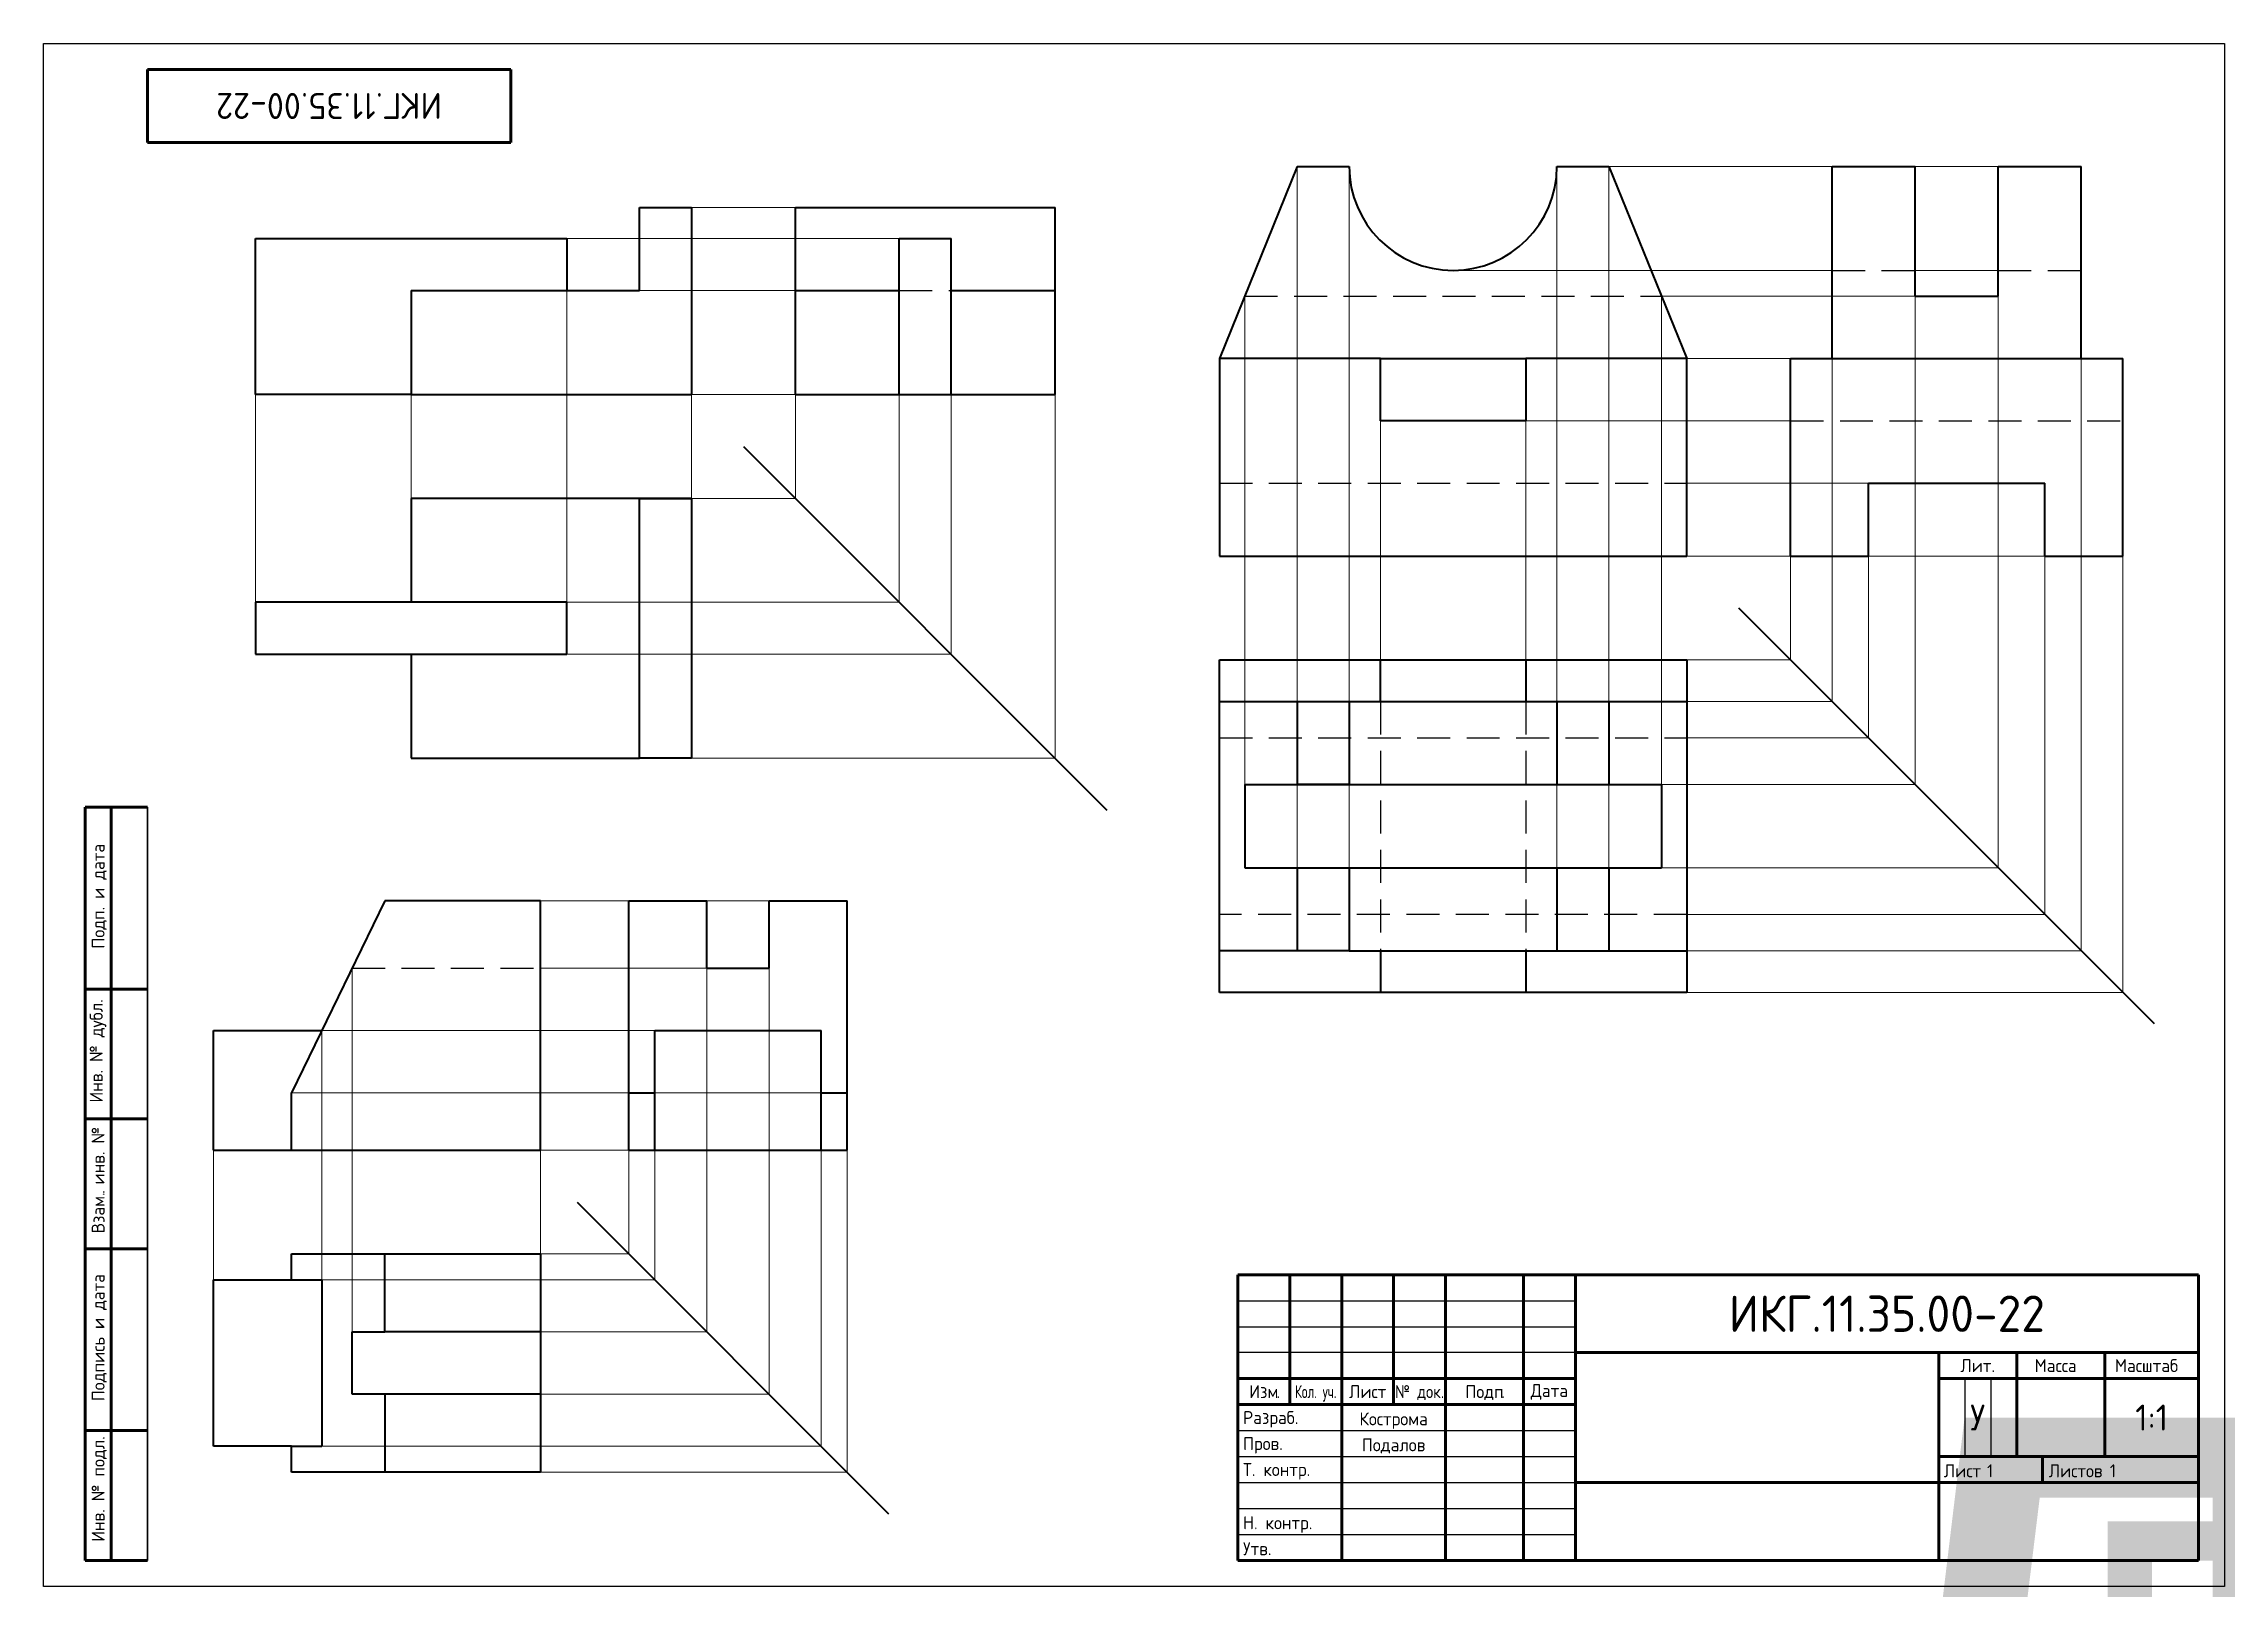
# Model space of a CAD drawing. Header units: millimetres. Extents: x 1303 to 2236, y 554 to 994.
# Drawn here: x 1302.5 to 1722.5, y 696.9 to 993.9 of the extents above; entities that cross this region are included whole.
import ezdxf
from ezdxf.enums import TextEntityAlignment as Align

# ---------------------------------------------------------------- set-up
doc = ezdxf.new("R2018")
doc.units = ezdxf.units.MM
doc.linetypes.add('невидимая', pattern=[9.525, 6.35, -3.175])
doc.layers.add('Невидимые', color=7, linetype='невидимая')
doc.layers.add('Основная', color=7, linetype='Continuous', lineweight=40)
doc.layers.add('Проекционные', color=102, linetype='Continuous', lineweight=5)
doc.styles.add('GOST-2.304_Type-B', font='GOST Common.ttf')
doc.styles.get("Standard").update_dxf_attribs({"font": 'arial.ttf'})

# ---------------------------------------------------------------- blocks, each defined once
blk = doc.blocks.new('ACAD_SPDS_TB_14')
at = {"linetype": 'Continuous', "lineweight": 60}
for p, q in [((-12, 145), (0, 145)), ((-12, 145), (-12, 0)), ((-7, 145), (-7, 0)), ((-12, 110), (0, 110)), ((-12, 85), (0, 85)), ((-12, 60), (0, 60)), ((-12, 25), (0, 25)), ((-12, 0), (0, 0))]:
    blk.add_line(p, q, dxfattribs=at)
at = {"linetype": 'Continuous', "lineweight": 30}
blk.add_line((0, 145), (0, 0), dxfattribs=at)
at = {"style": 'GOST-2.304_Type-B'}
for s, p in [('Подп. и дата', (-8.25, 117.77)), ('Инв. № дубл.', (-8.62, 88.14)), ('Взам. инв. №', (-8.25, 62.96)), ('. ', (-8.25, 70.58)), ('Подпись и дата', (-8.25, 30.64)), ('Инв. № подл.', (-8.25, 3.57))]:
    blk.add_text(s, height=2.5, rotation=90, dxfattribs=at).set_placement(p)
for tag, p in [('ПОДП_ДАТА_2', (-3.5, 127.5)), ('ИНВ_Н_ДУБЛ', (-3.65, 97.5)), ('ВЗАМ_ИНВ_Н', (-3.5, 71.94)), ('ПОДП_ДАТА_1', (-3.5, 42.5)), ('ИНВ_НОМ_ПОДЛ', (-3.5, 12.5))]:
    blk.add_attdef(tag, text='', height=2.5, rotation=90, dxfattribs=at).set_placement(p, align=Align.MIDDLE_CENTER)
at = {"style": 'GOST-2.304_Type-B', "flags": 1}
blk.add_attdef('ИДЕНТИФИКАТОР_НАДПИСИ', (-12.24, -11.43), '', height=2.5, dxfattribs=at)
blk = doc.blocks.new('ACAD_SPDS_TB_08')
at = {"linetype": 'Continuous', "lineweight": 60}
for p, q in [((0, 0), (0, -14)), ((70, 0), (0, 0)), ((70, 0), (70, -14)), ((70, -14), (0, -14))]:
    blk.add_line(p, q, dxfattribs=at)
at = {"style": 'GOST-2.304_Type-B', "flags": 8}
blk.add_attdef('ОБОЗНАЧЕНИЕ_ДОКУМЕНТА', text='', height=5, dxfattribs=at).set_placement((35, -7), align=Align.MIDDLE_CENTER)
at = {"style": 'GOST-2.304_Type-B', "flags": 1}
blk.add_attdef('ИДЕНТИФИКАТОР_НАДПИСИ', (-0.4, -20.95), '', height=2.5, dxfattribs=at)
blk = doc.blocks.new('ACAD_SPDS_TB_06')
at = {"linetype": 'Continuous', "lineweight": 60}
for p, q in [((-185, 55), (0, 55)), ((-185, 55), (-185, 0)), ((-175, 55), (-175, 30)), ((-165, 55), (-165, 0)), ((-155, 55), (-155, 30)), ((-145, 55), (-145, 0)), ((-130, 55), (-130, 0)), ((-120, 55), (-120, 0)), ((0, 55), (0, 0)), ((-120, 40), (0, 40)), ((-185, 35), (-120, 35)), ((-185, 30), (-120, 30)), ((-120, 15), (0, 15)), ((-185, 0), (0, 0))]:
    blk.add_line(p, q, dxfattribs=at)
at = {"linetype": 'Continuous', "lineweight": 25}
for p, q in [((-185, 50), (-120, 50)), ((-185, 45), (-120, 45)), ((-185, 25), (-120, 25)), ((-185, 20), (-120, 20)), ((-185, 15), (-120, 15)), ((-185, 10), (-120, 10)), ((-185, 5), (-120, 5))]:
    blk.add_line(p, q, dxfattribs=at)
at = {"lineweight": 25}
blk.add_line((-120, 40), (-185, 40), dxfattribs=at)
at = {"lineweight": 60}
for p, q in [((-50, 40), (-50, 0)), ((-35, 40), (-35, 20)), ((-18, 40), (-18, 20)), ((-50, 35), (0, 35)), ((-50, 20), (0, 20)), ((-30, 20), (-30, 15))]:
    blk.add_line(p, q, dxfattribs=at)
for p, q in [((-45, 35), (-45, 20)), ((-40, 35), (-40, 20)), ((-130, 20), (-120, 20))]:
    blk.add_line(p, q)
at = {"style": 'GOST-2.304_Type-B'}
for s, p in [('Изм', (-180, 31.25)), ('Лист', (-160, 31.25)), ('Подп', (-137.5, 31.25)), ('Дата', (-125, 31.44))]:
    blk.add_text(s, height=2.5, dxfattribs=at).set_placement(p, align=Align.CENTER)
at = {"style": 'GOST-2.304_Type-B', "width": 0.70447}
blk.add_text('Кол. уч.', height=2.5, dxfattribs=at).set_placement((-174, 31.25), (-166, 31.25), align=Align.FIT)
at = {"style": 'GOST-2.304_Type-B', "width": 0.9}
blk.add_text('№ док.', height=2.5, dxfattribs=at).set_placement((-150, 31.25), align=Align.CENTER)
at = {"style": 'GOST-2.304_Type-B'}
for s, p in [('.', (-177.56, 31.25)), ('.', (-134.25, 31.25)), ('Разраб.', (-184, 26.25)), ('Пров.', (-184, 21.25)), ('Т. контр.', (-184, 16.25)), ('Лист', (-49.02, 16)), ('Листов', (-28.83, 16)), ('Н. контр.', (-184, 6)), ('Утв.', (-184, 1))]:
    blk.add_text(s, height=2.5, dxfattribs=at).set_placement(p)
at = {"linetype": 'Continuous', "char_height": 2.5, "attachment_point": 5, "style": 'GOST-2.304_Type-B'}
for s, insert, width in [('Лит.', (-42.5, 37.5), 14), ('Масса', (-27.5, 37.5), 14), ('Масштаб', (-10, 37.5), 19)]:
    blk.add_mtext(s, dxfattribs=dict(at, insert=insert, width=width))
at = {"style": 'GOST-2.304_Type-B'}
for tag, p, flags in [('ИДЕНТИФИКАТОР_НАДПИСИ', (-185.34, 60.88), 1), ('ЛИСТ', (-40.73, 16), 8), ('ЛИСТОВ', (-17.07, 16), 8)]:
    blk.add_attdef(tag, p, '', height=2.5, dxfattribs=dict(at, flags=flags))
at = {"style": 'GOST-2.304_Type-B', "flags": 8}
for tag, p in [('ИЗМ_4', (-180, 51)), ('ИЗМ_4_КОЛ_УЧ', (-170, 51)), ('ИЗМ_4_ЛИСТ', (-160, 51)), ('ИЗМ_4_N_ДОК', (-150, 51)), ('ИЗМ_4_ДАТА', (-125, 51)), ('ИЗМ_3', (-180, 46)), ('ИЗМ_3_КОЛ_УЧ', (-170, 46)), ('ИЗМ_3_ЛИСТ', (-160, 46)), ('ИЗМ_3_N_ДОК', (-150, 46)), ('ИЗМ_3_ДАТА', (-125, 46)), ('ИЗМ_2', (-180, 41)), ('ИЗМ_2_КОЛ_УЧ', (-170, 41)), ('ИЗМ_2_ЛИСТ', (-160, 41)), ('ИЗМ_2_N_ДОК', (-150, 41)), ('ИЗМ_2_ДАТА', (-125, 41)), ('ИЗМ_1', (-180, 36)), ('ИЗМ_1_КОЛ_УЧ', (-170, 36)), ('ИЗМ_1_ЛИСТ', (-160, 36)), ('ИЗМ_1_N_ДОК', (-150, 36)), ('ИЗМ_1_ДАТА', (-125, 36)), ('РАЗРАБ_ФИО', (-155, 26)), ('РАЗРАБ_ДАТА', (-125, 26)), ('ПРОВ_ФИО', (-155, 21)), ('ПРОВ_ДАТА', (-125, 21)), ('ТКОНТР_ФИО', (-155, 16)), ('ТКОНТР_ДАТА', (-125, 16)), ('ДОЛЖНОСТЬ_1', (-175, 11)), ('ДОЛЖНОСТЬ_1_ФИО', (-155, 11)), ('ДОЛЖНОСТЬ_1_ДАТА', (-125, 11)), ('НКОНТР_ФИО', (-155, 6)), ('НКОНТР_ДАТА', (-125, 6)), ('УТВ_ФИО', (-155, 1)), ('УТВ_ДАТА', (-125, 1))]:
    blk.add_attdef(tag, text='', height=2.5, dxfattribs=at).set_placement(p, align=Align.CENTER)
at = {"style": 'GOST-2.304_Type-B'}
blk.add_attdef('ОБОЗНАЧЕНИЕ_ДОКУМЕНТА', text='', height=5, dxfattribs=at).set_placement((-60, 47.5), align=Align.MIDDLE_CENTER)
at = {"lineweight": 30, "flags": 104}
for tag, p in [('НАИМЕНОВАНИЕ_ДОКУМЕНТА', (-85, 27.5)), ('ОБОЗНАЧЕНИЕ_МАТЕРИАЛА', (-85, 7.5)), ('НАИМЕНОВАНИЕ_ПРЕДПРИЯТИЯ', (-25, 7.5))]:
    blk.add_attdef(tag, text='', height=3.5, dxfattribs=at).set_placement(p, align=Align.MIDDLE_CENTER)
at = {"style": 'GOST-2.304_Type-B', "flags": 8}
for tag, p in [('Л1', (-47.5, 27.5)), ('Л2', (-42.5, 27.5)), ('Л3', (-37.5, 27.5)), ('МАССА', (-26.5, 27.5)), ('МАСШТАБ', (-9, 27.5))]:
    blk.add_attdef(tag, text='', height=2.5, dxfattribs=at).set_placement(p, align=Align.MIDDLE_CENTER)

msp = doc.modelspace()

# ---------------------------------------------------------------- linework, layer by layer
for p, q in [((1543.99, 970.26), (1553.99, 970.26)), ((1528.99, 895.26), (1528.99, 909.26)), ((1528.99, 875.26), (1528.99, 867.26)), ((1528.99, 875.26), (1528.99, 860.26)), ((1559.99, 875.26), (1587.99, 875.26)), ((1618.99, 860.26), (1618.99, 826.26))]:
    msp.add_line(p, q)
msp.add_lwpolyline([(1302.54, 696.9), (1302.54, 993.9), (1722.54, 993.9), (1722.54, 696.9), (1302.54, 696.9)])
at = {"layer": 'Невидимые'}
for p, q in [((1646.99, 950.26), (1662.99, 950.26)), ((1678.99, 950.26), (1694.99, 950.26)), ((1467.33, 946.36), (1477.33, 946.36)), ((1533.86, 945.26), (1614.13, 945.26)), ((1638.99, 921.26), (1702.99, 921.26)), ((1528.99, 909.26), (1618.99, 909.26)), ((1559.99, 867.26), (1559.99, 819.26)), ((1587.99, 867.26), (1587.99, 819.26)), ((1528.99, 860.26), (1618.99, 860.26)), ((1618.99, 826.26), (1528.99, 826.26)), ((1361.95, 815.9), (1398.27, 815.9))]:
    msp.add_line(p, q, dxfattribs=at)
at = {"layer": 'Основная'}
for p, q in [((1543.99, 970.26), (1528.99, 933.26)), ((1543.99, 970.26), (1553.99, 970.26)), ((1593.99, 970.26), (1603.99, 970.26)), ((1603.99, 970.26), (1618.99, 933.26)), ((1646.99, 933.26), (1646.99, 970.26)), ((1646.99, 970.26), (1662.99, 970.26)), ((1662.99, 945.26), (1662.99, 970.26)), ((1678.99, 945.26), (1678.99, 970.26)), ((1678.99, 970.26), (1694.99, 970.26)), ((1694.99, 933.26), (1694.99, 970.26)), ((1417.33, 946.36), (1417.33, 962.36)), ((1417.33, 962.36), (1427.33, 962.36)), ((1427.33, 962.36), (1427.33, 926.36)), ((1447.33, 926.36), (1447.33, 962.36)), ((1447.33, 962.36), (1497.33, 962.36)), ((1497.33, 926.36), (1497.33, 962.36)), ((1343.33, 926.36), (1343.33, 956.36)), ((1343.33, 956.36), (1403.33, 956.36)), ((1403.33, 956.36), (1403.33, 946.36)), ((1467.33, 956.36), (1477.33, 956.36)), ((1467.33, 926.36), (1467.33, 956.36)), ((1477.33, 926.36), (1477.33, 956.36)), ((1373.33, 946.36), (1373.33, 926.36)), ((1373.33, 946.36), (1417.33, 946.36)), ((1447.33, 946.36), (1467.33, 946.36)), ((1477.33, 946.36), (1497.33, 946.36)), ((1662.99, 945.26), (1678.99, 945.26)), ((1559.99, 933.26), (1528.99, 933.26)), ((1528.99, 933.26), (1528.99, 895.26)), ((1559.99, 921.26), (1559.99, 933.26)), ((1559.99, 933.26), (1587.99, 933.26)), ((1618.99, 933.26), (1587.99, 933.26)), ((1587.99, 933.26), (1587.99, 921.26)), ((1618.99, 895.26), (1618.99, 933.26)), ((1638.99, 895.26), (1638.99, 933.26)), ((1638.99, 933.26), (1702.99, 933.26)), ((1702.99, 895.26), (1702.99, 933.26)), ((1373.33, 926.36), (1343.33, 926.36)), ((1373.33, 926.36), (1427.33, 926.36)), ((1447.33, 926.36), (1497.33, 926.36)), ((1587.99, 921.26), (1559.99, 921.26)), ((1437.33, 916.36), (1507.33, 846.36)), ((1653.99, 895.26), (1653.99, 909.26)), ((1653.99, 909.26), (1687.99, 909.26)), ((1687.99, 895.26), (1687.99, 909.26)), ((1417.33, 906.36), (1373.33, 906.36)), ((1373.33, 906.36), (1373.33, 886.36)), ((1417.33, 856.36), (1417.33, 906.36)), ((1417.33, 906.36), (1427.33, 906.36)), ((1427.33, 906.36), (1417.33, 906.36)), ((1427.33, 906.36), (1427.33, 856.36)), ((1528.99, 895.26), (1618.99, 895.26)), ((1638.99, 895.26), (1653.99, 895.26)), ((1687.99, 895.26), (1702.99, 895.26)), ((1373.33, 886.36), (1343.33, 886.36)), ((1343.33, 886.36), (1343.33, 876.36)), ((1403.33, 886.36), (1373.33, 886.36)), ((1403.33, 876.36), (1403.33, 886.36)), ((1628.99, 885.26), (1708.99, 805.26)), ((1343.33, 876.36), (1373.33, 876.36)), ((1373.33, 876.36), (1373.33, 856.36)), ((1373.33, 876.36), (1403.33, 876.36)), ((1528.99, 875.26), (1618.99, 875.26)), ((1528.99, 811.26), (1528.99, 875.26)), ((1559.99, 867.26), (1559.99, 875.26)), ((1587.99, 875.26), (1587.99, 867.26)), ((1618.99, 875.26), (1618.99, 811.26)), ((1528.99, 867.26), (1559.99, 867.26)), ((1543.99, 867.26), (1543.99, 851.26)), ((1553.99, 867.26), (1553.99, 851.26)), ((1559.99, 867.26), (1587.99, 867.26)), ((1587.99, 867.26), (1618.99, 867.26)), ((1593.99, 867.26), (1593.99, 851.26)), ((1603.99, 867.26), (1603.99, 851.26)), ((1373.33, 856.36), (1417.33, 856.36)), ((1427.33, 856.36), (1417.33, 856.36)), ((1533.86, 851.26), (1533.86, 835.26)), ((1533.86, 851.26), (1614.13, 851.26)), ((1553.99, 851.26), (1543.99, 851.26)), ((1614.13, 851.26), (1614.13, 835.26)), ((1533.86, 835.26), (1614.13, 835.26)), ((1543.99, 835.26), (1543.99, 819.26)), ((1553.99, 835.26), (1553.99, 819.26)), ((1593.99, 835.26), (1593.99, 819.26)), ((1603.99, 835.26), (1603.99, 819.26)), ((1368.27, 828.9), (1350.27, 791.9)), ((1398.27, 828.9), (1368.27, 828.9)), ((1398.27, 780.9), (1398.27, 828.9)), ((1415.27, 780.9), (1415.27, 828.9)), ((1415.27, 828.9), (1430.27, 828.9)), ((1430.27, 815.9), (1430.27, 828.9)), ((1442.27, 815.9), (1442.27, 828.9)), ((1442.27, 828.9), (1457.27, 828.9)), ((1457.27, 780.9), (1457.27, 828.9)), ((1543.99, 819.26), (1528.99, 819.26)), ((1553.99, 819.26), (1543.99, 819.26)), ((1553.99, 819.26), (1593.99, 819.26)), ((1559.99, 819.26), (1559.99, 811.26)), ((1587.99, 819.26), (1587.99, 811.26)), ((1593.99, 819.26), (1603.99, 819.26)), ((1603.99, 819.26), (1618.99, 819.26)), ((1430.27, 815.9), (1442.27, 815.9)), ((1618.99, 811.26), (1528.99, 811.26)), ((1335.27, 780.9), (1335.27, 803.9)), ((1335.27, 803.9), (1356.11, 803.9)), ((1420.27, 803.9), (1452.27, 803.9)), ((1420.27, 780.9), (1420.27, 803.9)), ((1452.27, 780.9), (1452.27, 803.9)), ((1350.27, 780.9), (1350.27, 791.9)), ((1415.27, 791.9), (1420.27, 791.9)), ((1452.27, 791.9), (1457.27, 791.9)), ((1335.27, 780.9), (1350.27, 780.9)), ((1335.27, 780.9), (1350.27, 780.9)), ((1350.27, 780.9), (1398.27, 780.9)), ((1415.27, 780.9), (1457.27, 780.9)), ((1405.27, 770.9), (1465.27, 710.9)), ((1350.27, 755.9), (1350.27, 760.9)), ((1350.27, 760.9), (1398.27, 760.9)), ((1368.27, 745.9), (1368.27, 760.9)), ((1398.27, 760.9), (1398.27, 745.9)), ((1335.27, 755.9), (1350.27, 755.9)), ((1335.27, 723.9), (1335.27, 755.9)), ((1350.27, 755.9), (1356.11, 755.9)), ((1356.11, 755.9), (1356.11, 723.9)), ((1361.95, 733.9), (1361.95, 745.9)), ((1361.95, 745.9), (1368.27, 745.9)), ((1398.27, 745.9), (1368.27, 745.9)), ((1398.27, 745.9), (1368.27, 745.9)), ((1398.27, 745.9), (1398.27, 733.9)), ((1398.27, 733.9), (1361.95, 733.9)), ((1398.27, 733.9), (1368.27, 733.9)), ((1368.27, 733.9), (1368.27, 718.9)), ((1398.27, 733.9), (1398.27, 718.9)), ((1350.27, 723.9), (1335.27, 723.9)), ((1350.27, 718.9), (1350.27, 723.9)), ((1350.27, 723.9), (1356.11, 723.9)), ((1368.27, 718.9), (1350.27, 718.9)), ((1398.27, 718.9), (1368.27, 718.9))]:
    msp.add_line(p, q, dxfattribs=at)
msp.add_arc((1573.99, 970.26), 20, 180, 0, dxfattribs=at)
at = {"layer": 'Проекционные'}
for p, q in [((1543.99, 970.26), (1543.99, 875.26)), ((1553.99, 970.26), (1553.99, 875.26)), ((1593.99, 970.26), (1593.99, 867.26)), ((1603.99, 970.26), (1603.99, 867.26)), ((1603.99, 970.26), (1646.99, 970.26)), ((1662.99, 970.26), (1678.99, 970.26)), ((1427.33, 962.36), (1447.33, 962.36)), ((1403.33, 956.36), (1467.33, 956.36)), ((1573.99, 950.26), (1646.99, 950.26)), ((1662.99, 950.26), (1678.99, 950.26)), ((1403.33, 946.36), (1403.33, 886.36)), ((1417.33, 946.36), (1447.33, 946.36)), ((1533.86, 945.26), (1533.86, 851.26)), ((1614.13, 945.26), (1662.99, 945.26)), ((1614.13, 945.26), (1614.13, 851.26)), ((1662.99, 895.26), (1662.99, 945.26)), ((1678.99, 835.26), (1678.99, 945.26)), ((1618.99, 933.26), (1638.99, 933.26)), ((1646.99, 867.26), (1646.99, 933.26)), ((1694.99, 819.26), (1694.99, 933.26)), ((1343.33, 926.36), (1343.33, 886.36)), ((1373.33, 926.36), (1373.33, 906.36)), ((1427.33, 926.36), (1447.33, 926.36)), ((1427.33, 926.36), (1427.33, 906.36)), ((1447.33, 906.36), (1447.33, 926.36)), ((1467.33, 886.36), (1467.33, 926.36)), ((1477.33, 926.36), (1477.33, 876.36)), ((1497.33, 856.36), (1497.33, 926.36)), ((1559.99, 921.26), (1559.99, 875.26)), ((1587.99, 921.26), (1587.99, 875.26)), ((1587.99, 921.26), (1638.99, 921.26)), ((1618.99, 909.26), (1653.99, 909.26)), ((1427.33, 906.36), (1447.33, 906.36)), ((1618.99, 895.26), (1638.99, 895.26)), ((1638.99, 875.26), (1638.99, 895.26)), ((1653.99, 860.26), (1653.99, 895.26)), ((1653.99, 895.26), (1687.99, 895.26)), ((1662.99, 851.26), (1662.99, 895.26)), ((1687.99, 826.26), (1687.99, 895.26)), ((1702.99, 811.26), (1702.99, 895.26)), ((1403.33, 886.36), (1467.33, 886.36)), ((1403.33, 876.36), (1477.33, 876.36)), ((1543.99, 875.26), (1543.99, 867.26)), ((1553.99, 875.26), (1553.99, 867.26)), ((1618.99, 875.26), (1638.99, 875.26)), ((1618.99, 867.26), (1646.99, 867.26)), ((1618.99, 860.26), (1653.99, 860.26)), ((1427.33, 856.36), (1497.33, 856.36)), ((1543.99, 851.26), (1543.99, 835.26)), ((1553.99, 851.26), (1553.99, 835.26)), ((1593.99, 851.26), (1593.99, 835.26)), ((1603.99, 851.26), (1603.99, 835.26)), ((1614.13, 851.26), (1662.99, 851.26)), ((1614.13, 835.26), (1678.99, 835.26)), ((1398.27, 828.9), (1415.27, 828.9)), ((1430.27, 828.9), (1442.27, 828.9)), ((1618.99, 826.26), (1687.99, 826.26)), ((1618.99, 819.26), (1694.99, 819.26)), ((1361.95, 745.9), (1361.95, 815.9)), ((1398.27, 815.9), (1430.27, 815.9)), ((1430.27, 745.9), (1430.27, 815.9)), ((1442.27, 733.9), (1442.27, 815.9)), ((1618.99, 811.26), (1702.99, 811.26)), ((1356.11, 803.9), (1420.27, 803.9)), ((1356.11, 803.9), (1356.11, 755.9)), ((1350.27, 791.9), (1415.27, 791.9)), ((1420.27, 791.9), (1452.27, 791.9)), ((1335.27, 780.9), (1335.27, 755.9)), ((1398.27, 780.9), (1415.27, 780.9)), ((1398.27, 780.9), (1398.27, 760.9)), ((1415.27, 760.9), (1415.27, 780.9)), ((1420.27, 755.9), (1420.27, 780.9)), ((1452.27, 723.9), (1452.27, 780.9)), ((1457.27, 718.9), (1457.27, 780.9)), ((1398.27, 760.9), (1415.27, 760.9)), ((1356.11, 755.9), (1420.27, 755.9)), ((1398.27, 745.9), (1430.27, 745.9)), ((1398.27, 733.9), (1442.27, 733.9)), ((1356.11, 723.9), (1452.27, 723.9)), ((1398.27, 718.9), (1457.27, 718.9))]:
    msp.add_line(p, q, dxfattribs=at)

# ---------------------------------------------------------------- block references
ref = msp.add_blockref('ACAD_SPDS_TB_08', (1322.54, 988.9))
ref.add_attrib('ОБОЗНАЧЕНИЕ_ДОКУМЕНТА', 'ИКГ.11.35.00-22', dxfattribs={"height": 5, "rotation": 180, "style": 'GOST-2.304_Type-B'}).set_placement((1357.54, 981.9), align=Align.MIDDLE_CENTER)
msp.add_blockref('ACAD_SPDS_TB_14', (1322.54, 701.9))
ref = msp.add_blockref('ACAD_SPDS_TB_06', (1717.54, 701.9))
lines = msp.add_mtext('Детали', dxfattribs={"insert": (1632.54, 729.4), "char_height": 136, "attachment_point": 1})
ref.add_attrib('НАИМЕНОВАНИЕ_ДОКУМЕНТА', '', (1632.54, 729.4), dxfattribs={"flags": 104}).embed_mtext(lines)
lines = msp.add_mtext('ГГУ МС-12', dxfattribs={"insert": (1692.54, 709.4), "char_height": 68.571, "attachment_point": 1})
ref.add_attrib('НАИМЕНОВАНИЕ_ПРЕДПРИЯТИЯ', '', (1692.54, 709.4), dxfattribs={"flags": 104}).embed_mtext(lines)
ref.add_attrib('ОБОЗНАЧЕНИЕ_ДОКУМЕНТА', 'ИКГ.11.35.00-22', dxfattribs={"height": 7, "style": 'GOST-2.304_Type-B'}).set_placement((1657.54, 749.4), align=Align.MIDDLE_CENTER)
ref.add_attrib('ЛИСТ', '1', (1676.82, 717.9), dxfattribs={"height": 2.5, "style": 'GOST-2.304_Type-B'})
ref.add_attrib('ЛИСТОВ', '1', (1700.47, 717.9), dxfattribs={"height": 2.5, "style": 'GOST-2.304_Type-B'})
ref.add_attrib('МАСШТАБ', '1:1', dxfattribs={"height": 5, "style": 'GOST-2.304_Type-B'}).set_placement((1708.54, 729.4), align=Align.MIDDLE_CENTER)
ref.add_attrib('РАЗРАБ_ФИО', 'Кострома', dxfattribs={"height": 2.5, "style": 'GOST-2.304_Type-B'}).set_placement((1562.54, 727.9), align=Align.CENTER)
ref.add_attrib('ПРОВ_ФИО', 'Подалов', dxfattribs={"height": 2.5, "style": 'GOST-2.304_Type-B'}).set_placement((1562.54, 722.9), align=Align.CENTER)
ref.add_attrib('Л2', 'У', dxfattribs={"height": 5, "style": 'GOST-2.304_Type-B'}).set_placement((1675.04, 729.4), align=Align.MIDDLE_CENTER)

doc.saveas('drawing.dxf')
